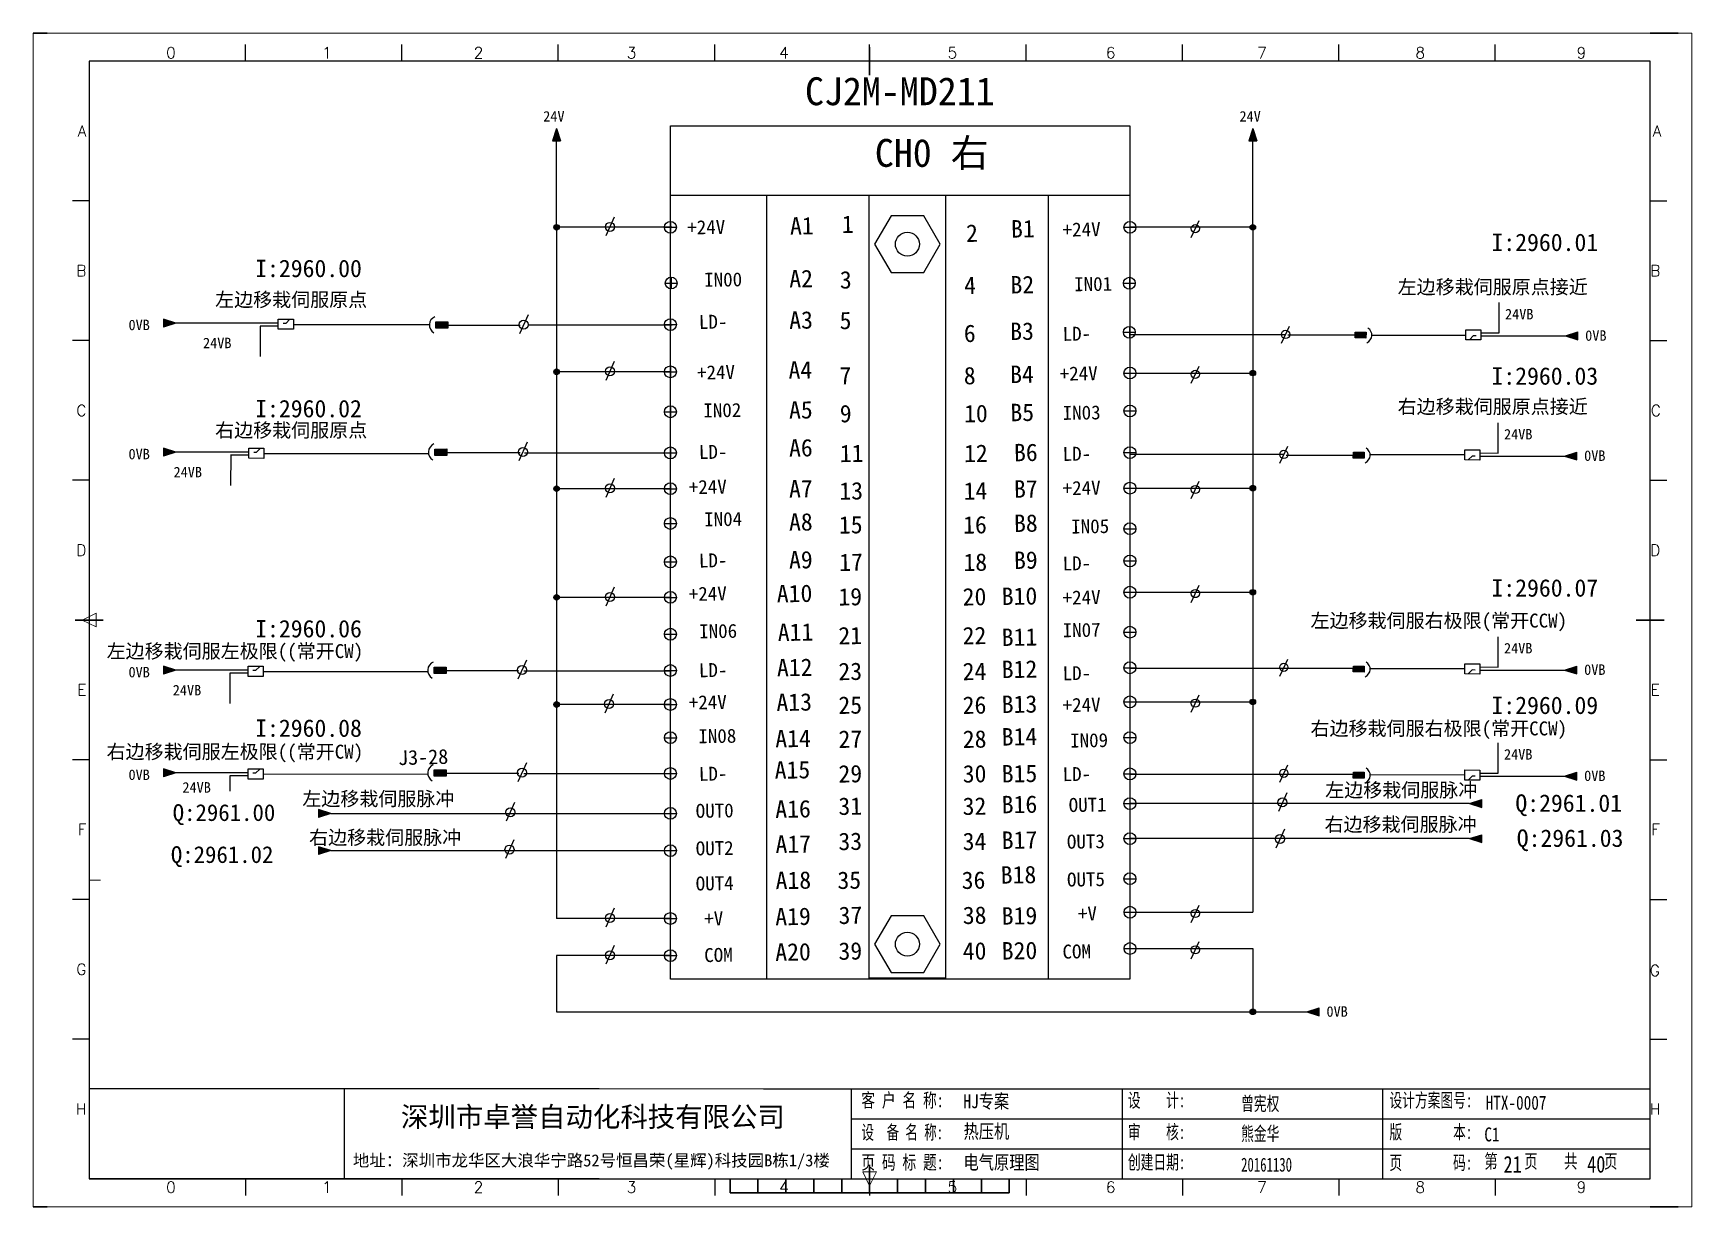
# Model space of a CAD drawing. Extents: x 35123 to 43919, y -4314 to -326.
# Drawn here: x 35934.4 to 36231.4, y -3613.9 to -3403.9 of the extents above; entities that cross this region are included whole.
import ezdxf
from ezdxf.enums import TextEntityAlignment as Align

# ---------------------------------------------------------------- set-up
doc = ezdxf.new("R2010")
doc.units = 0
doc.header["$MEASUREMENT"] = 0
doc.linetypes.add('ACAD_ISO02W100', pattern=[15, 12, -3])
for name, color, linetype in [('0 @ 1', 7, 'Continuous'), ('AE_BOR', 1, 'Continuous'), ('SYMS', 7, 'Continuous')]:
    doc.layers.add(name, color=color, linetype=linetype)
doc.styles.add('1', font='', dxfattribs={"height": 3.5})
doc.styles.add('Standard0.67', font='', dxfattribs={"width": 0.67})
doc.styles.add('Standard_0.8', font='SimSun.ttf', dxfattribs={"width": 0.8})
doc.styles.add('WD', font='romans.shx', dxfattribs={"bigfont": 'gbcbig.shx'})
doc.styles.add('宋', font='SimSun.ttf', dxfattribs={"width": 0.7})
doc.styles.get('1').set_extended_font_data('FangSong_GB2312')
doc.styles.get('Standard0.67').set_extended_font_data('FangSong_GB2312')

msp = doc.modelspace()

# ---------------------------------------------------------------- texts
for s, insert, char_height, width, attachment_point in [('{\\fFangSong|b0|i0|c134|p49;CJ2M-MD211}', (36072.58, -3411.758), 4.992, 58.26891, 1), ('24V', (36025.705, -3417.802), 1.872, 5.65965, 1), ('24V', (36150.374, -3417.802), 1.872, 5.65965, 1), ('{\\fFangSong|b0|i0|c134|p49;CH0 右}', (36085.084, -3422.795), 4.992, 58.26891, 1), ('I:2960.01', (36195.504, -3439.726), 3.12, 17.66636, 1), ('I:2960.00', (35974.132, -3444.393), 3.12, 17.66636, 1), ('{\\fSimSun|b0|i0|c134|p2;左边移栽伺服原点接近}', (36178.698, -3448.03), 2.496, 40.42934, 1), ('{\\fSimSun|b0|i0|c134|p2;左边移栽伺服原点}', (35966.952, -3450.296), 2.496, 32.75864, 1), ('24VB', (36197.926, -3453.198), 1.872, 6.81779, 1), ('0VB', (35951.446, -3455.136), 1.872, 6.81779, 1), ('0VB', (36212.279, -3457.034), 1.872, 6.81779, 1), ('24VB', (35964.79, -3458.361), 1.872, 6.81779, 1), ('I:2960.03', (36195.504, -3463.646), 3.12, 17.66636, 1), ('I:2960.02', (35974.132, -3469.48), 3.12, 17.66636, 1), ('{\\fSimSun|b0|i0|c134|p2;右边移栽伺服原点接近}', (36178.698, -3469.435), 2.496, 40.42934, 1), ('{\\fSimSun|b0|i0|c134|p2;右边移栽伺服原点}', (35966.952, -3473.655), 2.496, 32.75864, 1), ('24VB', (36197.742, -3474.692), 1.872, 6.81779, 1), ('0VB', (35951.446, -3478.237), 1.872, 6.81779, 1), ('0VB', (36212.095, -3478.525), 1.872, 6.81779, 1), ('24VB', (35959.513, -3481.463), 1.872, 6.81779, 1), ('I:2960.07', (36195.504, -3501.567), 3.12, 17.66636, 1), ('{\\fSimSun|b0|i0|c134|p2;左边移栽伺服右极限\\fSimSun|b0|i0|c0|p2;(\\fSimSun|b0|i0|c134|p2;常开\\fSimSun|b0|i0|c0|p2;CCW)}', (36163.098, -3507.73), 2.496, 51.33534, 1), ('I:2960.06', (35974.132, -3508.859), 3.12, 17.66636, 1), ('{\\fSimSun|b0|i0|c134|p2;左边移栽伺服左极限\\fSimSun|b0|i0|c0|p2;((\\fSimSun|b0|i0|c134|p2;常开\\fSimSun|b0|i0|c0|p2;CW)}', (35947.521, -3513.191), 2.496, 53.29385, 1), ('24VB', (36197.742, -3512.982), 1.872, 6.81779, 1), ('0VB', (35951.446, -3517.256), 1.872, 6.81779, 1), ('0VB', (36212.095, -3516.815), 1.872, 6.81779, 1), ('24VB', (35959.375, -3520.482), 1.872, 6.81779, 1), ('I:2960.09', (36195.504, -3522.569), 3.12, 17.66636, 1), ('I:2960.08', (35974.132, -3526.653), 3.12, 17.66636, 1), ('{\\fSimSun|b0|i0|c134|p2;右边移栽伺服右极限\\fSimSun|b0|i0|c0|p2;(\\fSimSun|b0|i0|c134|p2;常开\\fSimSun|b0|i0|c0|p2;CCW)}', (36163.098, -3527.021), 2.496, 51.33534, 1), ('{\\fSimSun|b0|i0|c134|p2;右边移栽伺服左极限\\fSimSun|b0|i0|c0|p2;((\\fSimSun|b0|i0|c134|p2;常开\\fSimSun|b0|i0|c0|p2;CW)}', (35947.521, -3531.185), 2.496, 53.29385, 1), ('24VB', (36197.742, -3531.969), 1.872, 6.81779, 1), ('0VB', (35951.446, -3535.624), 1.872, 6.81779, 1), ('0VB', (36212.095, -3535.802), 1.872, 6.81779, 1), ('24VB', (35961.097, -3537.886), 1.872, 6.81779, 1), ('{\\fSimSun|b0|i0|c134|p2;左边移栽伺服脉冲}', (35982.565, -3539.606), 2.496, 32.2208, 1), ('{\\fSimSun|b0|i0|c134|p2;左边移栽伺服脉冲}', (36165.729, -3538.042), 2.496, 33.10013, 1), ('Q:2961.01', (36199.782, -3540.072), 3.12, 17.66636, 1), ('Q:2961.00', (35959.361, -3541.826), 3, 17.66636, 1), ('{\\fSimSun|b0|i0|c134|p2;右边移栽伺服脉冲}', (35983.782, -3546.533), 2.496, 32.03805, 1), ('{\\fSimSun|b0|i0|c134|p2;右边移栽伺服脉冲}', (36165.607, -3544.191), 2.496, 33.07272, 1), ('Q:2961.03', (36200.024, -3546.343), 3.12, 17.66636, 1), ('Q:2961.02', (35959.03, -3549.343), 3, 17.66636, 1), ('0VB', (36165.955, -3577.986), 1.872, 6.81779, 1), ('{\\fSimSun|b0|i0|c134|p2;深圳市卓誉自动化科技有限公司}', (36000.229, -3599.958), 3.6, 80.67766, 7), ('{\\fSimSun|b0|i0|c134|p2;地址：深圳市龙华区大浪华宁路52号恒昌荣(星辉)科技园B栋1/3楼}', (35991.617, -3607.218), 2.16, 89.25675, 7)]:
    msp.add_mtext(s, dxfattribs=dict(insert=insert, char_height=char_height, width=width, attachment_point=attachment_point))
at = {"width": 5.83785, "attachment_point": 1, "rotation": 0.91211, "style": '1'}
for s, insert, char_height in [('+24V', (36051.479, -3437.381), 2.496), ('{\\fSimSun|b0|i0|c134|p2;A1}', (36069.865, -3436.806), 3.12), ('{\\fSimSun|b0|i0|c134|p2;1}', (36079.135, -3436.506), 3.12), ('{\\fSimSun|b0|i0|c134|p2;2}', (36101.384, -3438.104), 3.12), ('{\\fFangSong|b0|i0|c134|p49;B1}', (36109.438, -3437.331), 3.12), ('+24V', (36118.696, -3437.786), 2.496), ('IN00', (36054.506, -3446.758), 2.496), ('{\\fSimSun|b0|i0|c134|p2;A2}', (36069.734, -3446.258), 3.12), ('{\\fSimSun|b0|i0|c134|p2;3}', (36078.796, -3446.452), 3.12), ('{\\fSimSun|b0|i0|c134|p2;4}', (36101.044, -3447.45), 3.12), ('{\\fSimSun|b0|i0|c134|p2;B2}', (36109.344, -3447.335), 3.12), ('IN01', (36120.754, -3447.553), 2.496), ('{\\fFangSong|b0|i0|c134|p49;A3}', (36069.723, -3453.664), 3.12), ('{\\fSimSun|b0|i0|c134|p2;5}', (36078.745, -3453.721), 3.12), ('{\\fSimSun|b0|i0|c134|p2;6}', (36100.994, -3456.028), 3.12), ('{\\fFangSong|b0|i0|c134|p49;A4}', (36069.597, -3462.594), 3.12), ('+24V', (36053.227, -3463.349), 2.496), ('{\\fSimSun|b0|i0|c134|p2;7}', (36078.738, -3463.595), 3.12), ('{\\fSimSun|b0|i0|c134|p2;8}', (36100.987, -3463.595), 3.12), ('{\\fSimSun|b0|i0|c134|p2;B4}', (36109.286, -3463.37), 3.12), ('+24V', (36118.17, -3463.555), 2.496), ('IN02', (36054.357, -3470.134), 2.496), ('{\\fFangSong|b0|i0|c134|p49;A5}', (36069.686, -3469.736), 3.12), ('{\\fSimSun|b0|i0|c134|p2;9}', (36078.783, -3470.389), 3.12), ('{\\fSimSun|b0|i0|c134|p2;10}', (36101.031, -3470.389), 3.12), ('{\\fSimSun|b0|i0|c134|p2;B5}', (36109.331, -3470.194), 3.12), ('IN03', (36118.696, -3470.57), 2.496), ('{\\fFangSong|b0|i0|c134|p49;A6}', (36069.686, -3476.531), 3.12), ('{\\fSimSun|b0|i0|c134|p2;11}', (36078.783, -3477.515), 3.12), ('{\\fSimSun|b0|i0|c134|p2;12}', (36101.031, -3477.515), 3.12), ('{\\fSimSun|b0|i0|c134|p2;B6}', (36109.975, -3477.359), 3.12), ('+24V', (36051.754, -3483.855), 2.496), ('{\\fFangSong|b0|i0|c134|p49;A7}', (36069.686, -3483.859), 3.12), ('{\\fSimSun|b0|i0|c134|p2;13}', (36078.699, -3484.232), 3.12), ('{\\fSimSun|b0|i0|c134|p2;14}', (36100.947, -3484.232), 3.12), ('{\\fSimSun|b0|i0|c134|p2;B7}', (36109.975, -3483.885), 3.12), ('+24V', (36118.696, -3484.039), 2.496), ('IN04', (36054.506, -3489.622), 2.496), ('{\\fFangSong|b0|i0|c134|p49;A8}', (36069.686, -3489.797), 3.12), ('{\\fSimSun|b0|i0|c134|p2;15}', (36078.619, -3490.3), 3.12), ('{\\fSimSun|b0|i0|c134|p2;16}', (36100.867, -3490.3), 3.12), ('{\\fSimSun|b0|i0|c134|p2;B8}', (36109.975, -3490.01), 3.12), ('IN05', (36120.227, -3490.913), 2.496), ('{\\fFangSong|b0|i0|c134|p49;A9}', (36069.686, -3496.562), 3.12), ('{\\fSimSun|b0|i0|c134|p2;17}', (36078.668, -3496.997), 3.12), ('{\\fSimSun|b0|i0|c134|p2;18}', (36100.916, -3496.997), 3.12), ('{\\fSimSun|b0|i0|c134|p2;B9}', (36109.975, -3496.624), 3.12), ('+24V', (36051.754, -3502.973), 2.496), ('{\\fFangSong|b0|i0|c134|p49;A10}', (36067.498, -3502.606), 3.12), ('{\\fSimSun|b0|i0|c134|p2;19}', (36078.532, -3503.17), 3.12), ('{\\fSimSun|b0|i0|c134|p2;20}', (36100.78, -3503.17), 3.12), ('{\\fSimSun|b0|i0|c134|p2;B10}', (36107.776, -3503.079), 3.12), ('+24V', (36118.696, -3503.633), 2.496), ('IN06', (36053.612, -3509.66), 2.496), ('{\\fFangSong|b0|i0|c134|p49;A11}', (36067.674, -3509.524), 3.12), ('{\\fSimSun|b0|i0|c134|p2;21}', (36078.532, -3510.122), 3.12), ('{\\fSimSun|b0|i0|c134|p2;22}', (36100.78, -3510.122), 3.12), ('{\\fSimSun|b0|i0|c134|p2;B11}', (36107.776, -3510.408), 3.12), ('IN07', (36118.696, -3509.464), 2.496), ('{\\fFangSong|b0|i0|c134|p49;A12}', (36067.524, -3515.838), 3.12), ('{\\fSimSun|b0|i0|c134|p2;B12}', (36107.776, -3516.155), 3.12), ('{\\fSimSun|b0|i0|c134|p2;23}', (36078.532, -3516.529), 3.12), ('{\\fSimSun|b0|i0|c134|p2;24}', (36100.78, -3516.529), 3.12), ('+24V', (36051.754, -3522.388), 2.496), ('{\\fFangSong|b0|i0|c134|p49;A13}', (36067.436, -3522.046), 3.12), ('{\\fSimSun|b0|i0|c134|p2;B13}', (36107.776, -3522.41), 3.12), ('{\\fSimSun|b0|i0|c134|p2;25}', (36078.532, -3522.56), 3.12), ('{\\fSimSun|b0|i0|c134|p2;26}', (36100.78, -3522.56), 3.12), ('+24V', (36118.696, -3522.851), 2.496), ('{\\fSimSun|b0|i0|c134|p2;B14}', (36107.776, -3528.224), 3.12), ('IN08', (36053.463, -3528.433), 2.496), ('{\\fFangSong|b0|i0|c134|p49;A14}', (36067.227, -3528.553), 3.12), ('{\\fSimSun|b0|i0|c134|p2;27}', (36078.559, -3528.645), 3.12), ('{\\fSimSun|b0|i0|c134|p2;28}', (36100.807, -3528.645), 3.12), ('IN09', (36120.035, -3529.208), 2.496), ('{\\fFangSong|b0|i0|c134|p49;A15}', (36067.117, -3534.168), 3.12), ('{\\fSimSun|b0|i0|c134|p2;29}', (36078.545, -3534.847), 3.12), ('{\\fSimSun|b0|i0|c134|p2;30}', (36100.793, -3534.847), 3.12), ('{\\fSimSun|b0|i0|c134|p2;B15}', (36107.776, -3534.83), 3.12), ('OUT0', (36052.986, -3541.785), 2.496), ('{\\fFangSong|b0|i0|c134|p49;A16}', (36067.227, -3541.168), 3.12), ('{\\fSimSun|b0|i0|c134|p2;31}', (36078.532, -3540.639), 3.12), ('{\\fSimSun|b0|i0|c134|p2;32}', (36100.78, -3540.639), 3.12), ('{\\fSimSun|b0|i0|c134|p2;B16}', (36107.776, -3540.343), 3.12), ('OUT1', (36119.771, -3540.735), 2.496), ('OUT2', (36052.986, -3548.501), 2.496), ('{\\fFangSong|b0|i0|c134|p49;A17}', (36067.269, -3547.442), 3.12), ('{\\fSimSun|b0|i0|c134|p2;33}', (36078.532, -3546.941), 3.12), ('{\\fSimSun|b0|i0|c134|p2;34}', (36100.78, -3546.941), 3.12), ('{\\fSimSun|b0|i0|c134|p2;B17}', (36107.776, -3546.719), 3.12), ('OUT3', (36119.452, -3547.305), 2.496), ('OUT4', (36052.986, -3554.785), 2.496), ('{\\fFangSong|b0|i0|c134|p49;A18}', (36067.282, -3553.917), 3.12), ('{\\fSimSun|b0|i0|c134|p2;35}', (36078.357, -3553.889), 3.12), ('{\\fSimSun|b0|i0|c134|p2;36}', (36100.605, -3553.889), 3.12), ('{\\fSimSun|b0|i0|c134|p2;B18}', (36107.601, -3552.936), 3.12), ('OUT5', (36119.469, -3554.083), 2.496), ('+V', (36054.516, -3561.059), 2.496), ('{\\fFangSong|b0|i0|c134|p49;A19}', (36067.227, -3560.399), 3.12), ('{\\fSimSun|b0|i0|c134|p2;37}', (36078.559, -3560.163), 3.12), ('{\\fSimSun|b0|i0|c134|p2;38}', (36100.807, -3560.163), 3.12), ('{\\fSimSun|b0|i0|c134|p2;B19}', (36107.776, -3560.271), 3.12), ('+V', (36121.427, -3560.167), 2.496), ('{\\fFangSong|b0|i0|c134|p49;A20}', (36067.227, -3566.749), 3.12), ('{\\fSimSun|b0|i0|c134|p2;39}', (36078.545, -3566.563), 3.12), ('{\\fSimSun|b0|i0|c134|p2;40}', (36100.793, -3566.563), 3.12), ('{\\fSimSun|b0|i0|c134|p2;B20}', (36107.776, -3566.517), 3.12), ('COM', (36118.667, -3566.974), 2.496), ('COM', (36054.516, -3567.595), 2.496)]:
    msp.add_mtext(s, dxfattribs=dict(at, insert=insert, char_height=char_height))
at = {"width": 5.83785, "attachment_point": 1, "rotation": 0.91211}
for insert, char_height in [((36053.56, -3454.293), 2.5), ((36118.696, -3456.43), 2.496), ((36053.56, -3477.568), 2.5), ((36118.696, -3477.91), 2.496), ((36053.56, -3496.988), 2.5), ((36118.696, -3497.52), 2.496), ((36053.56, -3516.618), 2.5), ((36118.696, -3517.17), 2.496), ((36053.56, -3535.158), 2.5), ((36118.696, -3535.22), 2.496)]:
    msp.add_mtext('LD-', dxfattribs=dict(at, insert=insert, char_height=char_height))
at = {"ltscale": 2, "attachment_point": 1}
for s, insert, char_height, width, style in [('{\\fSimSun|b0|i0|c134|p2;\\W0.72;客 户 名 称:}', (36082.677, -3593.553), 2.5, 16.24768, 'Standard0.67'), ('HJ专案', (36100.964, -3593.727), 2.5, 33.90777, 'Standard_0.8'), ('{\\fSimSun|b0|i0|c134|p2;设    计:}', (36130.391, -3593.553), 2.5, 12.03121, 'Standard0.67'), ('{\\fSimSun|b0|i0|c134|p2;设计方案图号:}', (36177.224, -3593.553), 2.5, 15.1644, 'Standard0.67'), ('{\\fSimSun|b0|i0|c134|p2;曾宪权}', (36150.669, -3594.155), 2.5, 12.03121, 'Standard0.67'), ('{\\f@SimSun|b0|i0|c134|p2;HTX-0007}', (36194.463, -3593.994), 2.5, 33.90777, 'Standard_0.8'), ('{\\fSimSun|b0|i0|c134|p2;\\W0.66;设  备 名 称:}', (36082.677, -3599.282), 2.5, 15.12342, 'Standard0.67'), ('{\\fSimSun|b0|i0|c134|p2;热压机}', (36100.964, -3599.115), 2.5, 33.90777, 'Standard_0.8'), ('{\\fSimSun|b0|i0|c134|p2;审    核:}', (36130.391, -3599.227), 2.5, 12.03121, 'Standard0.67'), ('{\\fSimSun|b0|i0|c134|p2;熊金华}', (36150.669, -3599.517), 2.5, 12.03121, 'Standard0.67'), ('{\\fSimSun|b0|i0|c134|p2;版        本:}', (36177.224, -3599.227), 2.5, 16.84978, 'Standard0.67'), ('C1', (36194.223, -3599.667), 2.5, 5.97175, 'Standard_0.8'), ('{\\fSimSun|b0|i0|c134|p2;\\W0.72;页 码 标 题:}', (36082.677, -3604.65), 2.5, 15.12342, 'Standard0.67'), ('{\\fSimSun|b0|i0|c134|p2;电气原理图}', (36100.964, -3604.663), 2.5, 33.90777, 'Standard_0.8'), ('{\\fSimSun|b0|i0|c134|p2;创建日期:}', (36130.391, -3604.634), 2.5, 12.03121, 'Standard0.67'), ('{\\fSimSun|b0|i0|c134|p2;20161130}', (36150.669, -3605.075), 2.5, 12.03121, 'Standard0.67'), ('{\\fSimSun|b0|i0|c134|p2;页        码:}', (36177.224, -3604.713), 2.5, 15.72579, 'Standard0.67'), ('第    页    共    页', (36194.221, -3604.468), 2.5, 33.90777, '宋'), ('21', (36197.655, -3604.773), 3, 3.76639, 'Standard_0.8'), ('40', (36212.627, -3604.748), 3, 3.76639, 'Standard_0.8')]:
    msp.add_mtext(s, dxfattribs=dict(at, insert=insert, char_height=char_height, width=width, style=style))
at = {"layer": '0 @ 1', "insert": (36109.293, -3455.67), "char_height": 3.12, "width": 5.83785, "attachment_point": 1, "rotation": 0.91211, "style": '1'}
msp.add_mtext('{\\fFangSong|b0|i0|c134|p49;B3}', dxfattribs=at)
at = {"layer": 'SYMS', "insert": (35999.678, -3532.204), "char_height": 2.64, "width": 5.1171, "attachment_point": 1, "rotation": 1.61067}
msp.add_mtext('J3-28', dxfattribs=at)

# ---------------------------------------------------------------- blocks, each defined once
blk = doc.blocks.new('gb_a2_a')
for p, q in [((584, 410), (25, 410)), ((25, 410), (25, 10)), ((584, 10), (584, 410)), ((25, 10), (584, 10))]:
    blk.add_line(p, q)
at = {"lineweight": 9, "ltscale": 0.1}
blk.add_line((25, 116.86), (29, 116.86), dxfattribs=at)
at = {"layer": 'AE_BOR', "lineweight": 30}
for p, q in [((10, 420), (4.93, 420)), ((594, 420), (584, 420)), ((4.93, 0), (10, 0)), ((594, 0), (584, 0))]:
    blk.add_line(p, q, dxfattribs=at)
at = {"layer": 'AE_BOR', "color": 1, "lineweight": 15}
for p, q in [((4.93, 420), (598.93, 420)), ((4.93, 0), (4.93, 420)), ((598.93, 420), (598.93, 0)), ((22.5, 210), (27.5, 212.5)), ((27.5, 207.5), (22.5, 210)), ((27.5, 212.5), (27.5, 207.5)), ((304.5, 7.5), (302, 12.5)), ((302, 12.5), (307, 12.5)), ((307, 12.5), (304.5, 7.5)), ((598.93, 0), (4.93, 0))]:
    blk.add_line(p, q, dxfattribs=at)
at = {"layer": 'AE_BOR'}
for p, q in [((81, 410), (81, 416)), ((137, 410), (137, 416)), ((193, 410), (193, 416)), ((249, 410), (249, 416)), ((304.5, 410), (304.5, 416)), ((360.5, 410), (360.5, 416)), ((416.5, 410), (416.5, 416)), ((472.5, 410), (472.5, 416)), ((528.5, 410), (528.5, 416)), ((25, 360), (19, 360)), ((584, 360), (590, 360)), ((25, 310), (19, 310)), ((584, 310), (590, 310)), ((25, 260), (19, 260)), ((584, 260), (590, 260)), ((25, 160), (19, 160)), ((584, 160), (590, 160)), ((25, 110), (19, 110)), ((584, 110), (590, 110)), ((25, 60), (19, 60)), ((584, 60), (590, 60)), ((81, 10), (81, 4)), ((137, 10), (137, 4)), ((193, 10), (193, 4)), ((249, 10), (249, 4)), ((304.5, 10), (304.5, 4)), ((360.5, 10), (360.5, 4)), ((416.5, 10), (416.5, 4)), ((472.5, 10), (472.5, 4)), ((528.5, 10), (528.5, 4))]:
    blk.add_line(p, q, dxfattribs=at)
at = {"layer": 'AE_BOR', "color": 2, "lineweight": 30}
for p, q in [((304.5, 405), (304.5, 415)), ((20, 210), (30, 210)), ((579, 210), (589, 210)), ((304.5, 10), (304.5, 15)), ((304.5, 15), (304.5, 5)), ((254.5, 5), (254.5, 10)), ((264.5, 5), (264.5, 10)), ((274.5, 5), (274.5, 10)), ((284.5, 5), (284.5, 10)), ((294.5, 5), (294.5, 10)), ((304.5, 10), (304.5, 5)), ((314.5, 5), (314.5, 10)), ((324.5, 5), (324.5, 10)), ((334.5, 5), (334.5, 10)), ((344.5, 5), (344.5, 10)), ((354.5, 5), (354.5, 10)), ((254.5, 5), (354.5, 5))]:
    blk.add_line(p, q, dxfattribs=at)
at = {"layer": 'AE_BOR', "style": 'WD'}
for s, p in [('0', (54.27, 411)), ('1', (110.12, 411)), ('2', (164.42, 411)), ('3', (219.22, 411)), ('4', (273.82, 411)), ('5', (334.12, 411)), ('6', (390.81, 411)), ('7', (445.01, 411)), ('8', (501.67, 411)), ('9', (559.4, 411)), ('0', (54.27, 5)), ('1', (110.12, 5)), ('2', (164.42, 5)), ('3', (219.22, 5)), ('4', (273.82, 5)), ('5', (334.12, 5)), ('6', (390.81, 5)), ('7', (445.01, 5)), ('8', (501.67, 5)), ('9', (559.4, 5))]:
    blk.add_text(s, height=4, dxfattribs=at).set_placement(p, align=Align.CENTER)
for s, p in [('A', (24, 385)), ('A', (588.05, 385)), ('B', (24, 335)), ('B', (587.67, 335)), ('C', (24, 285)), ('C', (587.86, 285)), ('D', (24, 235)), ('D', (587.67, 235)), ('E', (24, 185)), ('E', (587.48, 185)), ('F', (24, 135)), ('F', (587.48, 135)), ('F', (587.48, 135)), ('G', (24, 85)), ('G', (587.48, 84.56)), ('H', (24, 35)), ('H', (587.67, 35))]:
    blk.add_text(s, height=4, dxfattribs=at).set_placement(p, align=Align.MIDDLE_RIGHT)
blk = doc.blocks.new('WDDOT')
blk.add_hatch(color=256).paths.add_polyline_path([(0.5, 0, 1), (-0.5, 0, 1)])
blk.add_circle((0, 0), 0.5)
blk = doc.blocks.new('接头')
blk.add_hatch(color=5).paths.add_polyline_path([(1.84, -4.61), (3.67, -4.61), (3.67, -1.21), (1.84, -1.21)])
at = {"color": 5}
blk.add_lwpolyline([(1.84, -1.21), (3.67, -1.21), (3.67, -4.61), (1.84, -4.61)], close=True, dxfattribs=at)
blk.add_arc((2.76, -1.9), 2.53, 22.0799, 150, dxfattribs=at)

# ---------------------------------------------------------------- hatches: boundary and pattern name
for points in [[(36028.098, -3420.931), (36028.805, -3423.139), (36027.39, -3423.139)], [(36152.766, -3420.931), (36153.473, -3423.139), (36152.059, -3423.139)], [(35959.923, -3455.739), (35957.715, -3456.447), (35957.715, -3455.032)], [(36208.757, -3458.035), (36210.964, -3457.328), (36210.964, -3458.743)], [(35959.923, -3478.841), (35957.715, -3479.548), (35957.715, -3478.133)], [(36208.574, -3479.527), (36210.781, -3478.819), (36210.781, -3480.234)], [(35959.923, -3517.86), (35957.715, -3518.567), (35957.715, -3517.152)], [(36208.574, -3517.817), (36210.781, -3517.109), (36210.781, -3518.524)], [(35959.923, -3536.227), (35957.715, -3536.935), (35957.715, -3535.52)], [(36208.574, -3536.804), (36210.781, -3536.096), (36210.781, -3537.511)], [(35987.697, -3543.472), (35985.489, -3544.18), (35985.489, -3542.765)], [(36191.547, -3541.722), (36193.755, -3541.015), (36193.755, -3542.429)], [(36191.547, -3547.993), (36193.755, -3547.286), (36193.755, -3548.701)], [(35987.697, -3550.142), (35985.489, -3550.849), (35985.489, -3549.434)], [(36162.434, -3578.987), (36164.641, -3578.279), (36164.641, -3579.694)]]:
    msp.add_hatch(color=256).paths.add_polyline_path(points)
h = msp.add_hatch(color=256)
edge = h.paths.add_edge_path()
edge.add_arc((36028.098, -3438.59), 0.491, 0, 360)
h = msp.add_hatch(color=256)
edge = h.paths.add_edge_path()
edge.add_arc((36152.766, -3438.597), 0.491, 0, 360)
h = msp.add_hatch(color=256)
edge = h.paths.add_edge_path()
edge.add_arc((36028.098, -3464.465), 0.491, 0, 360)
h = msp.add_hatch(color=256)
edge = h.paths.add_edge_path()
edge.add_arc((36152.766, -3464.686), 0.491, 0, 360)
h = msp.add_hatch(color=256)
edge = h.paths.add_edge_path()
edge.add_arc((36028.098, -3485.38), 0.491, 0, 360)
h = msp.add_hatch(color=256)
edge = h.paths.add_edge_path()
edge.add_arc((36152.766, -3485.282), 0.491, 0, 360)
h = msp.add_hatch(color=256)
edge = h.paths.add_edge_path()
edge.add_arc((36028.098, -3504.817), 0.491, 0, 360)
h = msp.add_hatch(color=256)
edge = h.paths.add_edge_path()
edge.add_arc((36152.766, -3503.901), 0.491, 0, 360)
h = msp.add_hatch(color=256)
edge = h.paths.add_edge_path()
edge.add_arc((36028.098, -3523.989), 0.491, 0, 360)
h = msp.add_hatch(color=256)
edge = h.paths.add_edge_path()
edge.add_arc((36152.766, -3523.523), 0.491, 0, 360)
h = msp.add_hatch(color=256)
edge = h.paths.add_edge_path()
edge.add_arc((36152.766, -3578.987), 0.491, 0, 360)

# ---------------------------------------------------------------- linework, layer by layer
for p, q in [((36028.098, -3420.931), (36027.39, -3423.139)), ((36028.098, -3420.931), (36028.805, -3423.139)), ((36152.766, -3420.931), (36152.059, -3423.139)), ((36152.766, -3420.931), (36153.473, -3423.139)), ((36027.39, -3423.139), (36028.805, -3423.139)), ((36028.098, -3438.597), (36028.098, -3423.139)), ((36152.059, -3423.139), (36153.473, -3423.139)), ((36152.766, -3438.597), (36152.766, -3423.139)), ((36048.485, -3432.854), (36130.759, -3432.854)), ((36048.76, -3438.597), (36028.098, -3438.597)), ((36028.098, -3438.597), (36028.098, -3464.465)), ((36038.429, -3436.773), (36036.922, -3440.145)), ((36152.766, -3438.597), (36130.759, -3438.604)), ((36141.741, -3440.423), (36143.158, -3437.357)), ((36152.766, -3438.597), (36152.766, -3464.686)), ((35959.923, -3455.739), (35957.715, -3455.032)), ((35957.715, -3455.032), (35957.715, -3456.447)), ((35959.923, -3455.739), (35957.715, -3456.447)), ((35978.266, -3455.739), (35959.923, -3455.739)), ((35978.263, -3456.833), (35978.268, -3455.023)), ((35980.976, -3456.841), (35978.263, -3456.833)), ((35978.268, -3455.023), (35980.981, -3455.03)), ((35980.981, -3455.03), (35980.976, -3456.841)), ((35980.978, -3456.015), (36005.308, -3456.015)), ((36008.614, -3456.143), (36021.576, -3456.143)), ((36022.982, -3454.272), (36021.475, -3457.644)), ((36048.812, -3456.096), (36022.982, -3456.096)), ((36157.91, -3459.361), (36159.327, -3456.295)), ((36190.906, -3458.745), (36190.911, -3456.934)), ((36190.911, -3456.934), (36193.624, -3456.941)), ((36193.624, -3456.941), (36193.619, -3458.752)), ((36130.665, -3457.799), (36158.632, -3457.799)), ((36159.026, -3457.849), (36171.069, -3457.849)), ((36174.095, -3457.914), (36190.906, -3457.914)), ((36193.619, -3458.752), (36190.906, -3458.745)), ((36193.621, -3458.035), (36208.757, -3458.035)), ((36208.757, -3458.035), (36210.964, -3457.328)), ((36208.757, -3458.035), (36210.964, -3458.743)), ((36210.964, -3458.743), (36210.964, -3457.328)), ((36038.429, -3462.641), (36036.922, -3466.013)), ((36048.622, -3464.465), (36028.098, -3464.465)), ((36028.098, -3464.465), (36028.098, -3562.279)), ((36130.759, -3464.686), (36152.766, -3464.686)), ((36141.741, -3466.509), (36143.158, -3463.443)), ((36152.766, -3464.686), (36152.766, -3561.158)), ((36022.825, -3477.041), (36021.318, -3480.413)), ((36157.602, -3480.836), (36159.019, -3477.77)), ((35959.923, -3478.841), (35957.715, -3478.133)), ((35957.715, -3478.133), (35957.715, -3479.548)), ((35959.923, -3478.841), (35957.715, -3479.548)), ((35972.989, -3478.841), (35957.853, -3478.841)), ((35972.986, -3479.935), (35972.991, -3478.124)), ((35975.699, -3479.942), (35972.986, -3479.935)), ((35972.991, -3478.124), (35975.704, -3478.131)), ((35975.704, -3478.131), (35975.699, -3479.942)), ((36008.457, -3478.911), (36021.575, -3478.911)), ((36048.622, -3478.993), (36022.375, -3478.993)), ((36130.759, -3479.172), (36158.371, -3479.172)), ((36158.747, -3479.348), (36170.761, -3479.348)), ((36190.725, -3479.333), (36173.786, -3479.303)), ((36190.723, -3480.238), (36190.727, -3478.428)), ((36193.435, -3480.245), (36190.723, -3480.238)), ((36190.727, -3478.428), (36193.44, -3478.435)), ((36193.44, -3478.435), (36193.435, -3480.245)), ((36193.437, -3479.527), (36208.574, -3479.527)), ((36208.574, -3479.527), (36210.781, -3478.819)), ((36208.574, -3479.527), (36210.781, -3480.234)), ((36210.781, -3480.234), (36210.781, -3478.819)), ((36038.429, -3483.555), (36036.922, -3486.927)), ((36028.098, -3485.38), (36028.098, -3485.38)), ((36141.741, -3487.105), (36143.158, -3484.039)), ((36152.766, -3485.282), (36152.766, -3485.282)), ((36038.429, -3502.993), (36036.922, -3506.365)), ((36141.741, -3505.724), (36143.158, -3502.658)), ((36152.766, -3503.901), (36152.766, -3503.901)), ((36028.098, -3504.817), (36028.098, -3504.817)), ((36022.687, -3516.06), (36021.181, -3519.432)), ((36157.602, -3518.927), (36159.019, -3515.861)), ((35959.923, -3517.86), (35957.715, -3517.152)), ((35957.715, -3517.152), (35957.715, -3518.567)), ((35972.852, -3517.86), (35957.715, -3517.86)), ((35959.923, -3517.86), (35957.715, -3518.567)), ((35972.849, -3518.954), (35972.853, -3517.143)), ((35975.561, -3518.961), (35972.849, -3518.954)), ((35972.853, -3517.143), (35975.566, -3517.15)), ((35975.566, -3517.15), (35975.561, -3518.961)), ((35975.564, -3518.056), (36005.026, -3518.089)), ((36008.32, -3517.93), (36021.256, -3517.93)), ((36048.485, -3518.012), (36022.238, -3518.012)), ((36130.759, -3517.462), (36170.766, -3517.462)), ((36190.725, -3517.623), (36173.786, -3517.593)), ((36190.723, -3518.528), (36190.727, -3516.717)), ((36193.435, -3518.535), (36190.723, -3518.528)), ((36190.727, -3516.717), (36193.44, -3516.725)), ((36193.44, -3516.725), (36193.435, -3518.535)), ((36193.437, -3517.817), (36208.574, -3517.817)), ((36208.574, -3517.817), (36210.781, -3517.109)), ((36208.574, -3517.817), (36210.781, -3518.524)), ((36210.781, -3518.524), (36210.781, -3517.109)), ((36038.255, -3522.165), (36036.748, -3525.537)), ((36141.741, -3525.346), (36143.158, -3522.28)), ((36028.098, -3523.989), (36028.098, -3523.989)), ((36152.766, -3523.523), (36152.766, -3523.523)), ((35959.923, -3536.227), (35957.715, -3535.52)), ((35957.715, -3535.52), (35957.715, -3536.935)), ((35972.852, -3536.227), (35957.715, -3536.227)), ((35959.923, -3536.227), (35957.715, -3536.935)), ((35972.849, -3537.321), (35972.853, -3535.511)), ((35972.853, -3535.511), (35975.566, -3535.518)), ((35975.566, -3535.518), (35975.561, -3537.329)), ((35975.564, -3536.423), (36005.026, -3536.457)), ((36008.32, -3536.298), (36021.353, -3536.298)), ((36022.687, -3534.427), (36021.181, -3537.799)), ((36048.485, -3536.38), (36022.238, -3536.38)), ((36130.759, -3536.449), (36170.766, -3536.449)), ((36157.602, -3537.875), (36159.019, -3534.809)), ((36190.725, -3536.61), (36173.786, -3536.58)), ((36190.723, -3537.515), (36190.727, -3535.705)), ((36190.727, -3535.705), (36193.44, -3535.712)), ((36193.44, -3535.712), (36193.435, -3537.522)), ((36193.437, -3536.804), (36208.574, -3536.804)), ((36208.574, -3536.804), (36210.781, -3536.096)), ((36208.574, -3536.804), (36210.781, -3537.511)), ((36210.781, -3537.511), (36210.781, -3536.096)), ((35975.561, -3537.329), (35972.849, -3537.321)), ((36158.844, -3539.77), (36157.337, -3543.142)), ((36193.435, -3537.522), (36190.723, -3537.515)), ((35987.697, -3543.472), (35985.489, -3542.765)), ((35985.489, -3542.765), (35985.489, -3544.18)), ((36020.577, -3541.52), (36019.071, -3544.892)), ((36191.547, -3541.722), (36130.759, -3541.722)), ((36191.547, -3541.722), (36193.755, -3541.015)), ((36191.547, -3541.722), (36193.755, -3542.429)), ((36193.755, -3542.429), (36193.755, -3541.015)), ((35987.697, -3543.472), (35985.489, -3544.18)), ((35987.697, -3543.472), (36048.485, -3543.472)), ((36020.433, -3548.189), (36018.926, -3551.561)), ((36191.547, -3547.993), (36130.759, -3547.993)), ((36158.41, -3546.313), (36156.904, -3549.685)), ((36191.547, -3547.993), (36193.755, -3547.286)), ((36191.547, -3547.993), (36193.755, -3548.701)), ((36193.755, -3548.701), (36193.755, -3547.286)), ((35987.697, -3550.142), (35985.489, -3549.434)), ((35985.489, -3549.434), (35985.489, -3550.849)), ((35987.697, -3550.142), (35985.489, -3550.849)), ((35987.697, -3550.142), (36048.485, -3550.142)), ((36038.429, -3560.454), (36036.922, -3563.826)), ((36141.748, -3562.981), (36143.165, -3559.915)), ((36048.485, -3562.279), (36028.098, -3562.279)), ((36130.773, -3561.158), (36152.766, -3561.158)), ((36141.748, -3569.477), (36143.165, -3566.411)), ((36048.485, -3568.926), (36028.098, -3568.926)), ((36028.098, -3568.926), (36028.098, -3578.987)), ((36038.429, -3567.102), (36036.922, -3570.474)), ((36130.759, -3567.654), (36152.766, -3567.654)), ((36152.766, -3567.654), (36152.766, -3578.987)), ((36162.434, -3578.987), (36164.641, -3578.279)), ((36164.641, -3579.694), (36164.641, -3578.279)), ((36152.766, -3578.987), (36152.766, -3578.987)), ((36162.434, -3578.987), (36164.641, -3579.694)), ((35990.061, -3592.785), (35990.061, -3608.87)), ((36080.874, -3598.146), (36125.125, -3598.146)), ((36125.125, -3598.146), (36193.911, -3598.146)), ((36193.911, -3598.146), (36223.908, -3598.146)), ((36080.874, -3603.508), (36125.125, -3603.508)), ((36125.125, -3603.508), (36193.911, -3603.508)), ((36193.911, -3603.508), (36223.908, -3603.508)), ((36065.175, -3608.87), (36125.125, -3608.87)), ((36125.125, -3608.87), (36193.911, -3608.87))]:
    msp.add_line(p, q)
at = {"lineweight": -3}
for p, q in [((36065.662, -3432.854), (36065.662, -3573.139)), ((36116.131, -3432.854), (36116.131, -3573.139)), ((36047.425, -3438.597), (36049.545, -3438.597)), ((36048.485, -3437.537), (36048.485, -3439.657)), ((36129.699, -3438.604), (36131.819, -3438.604)), ((36130.759, -3437.544), (36130.759, -3439.664)), ((36048.622, -3447.516), (36048.622, -3449.636)), ((36130.665, -3447.548), (36130.665, -3449.668)), ((36047.562, -3448.576), (36049.683, -3448.576)), ((36129.605, -3448.608), (36131.725, -3448.608)), ((36047.425, -3456.019), (36049.545, -3456.019)), ((36048.485, -3454.959), (36048.485, -3457.079)), ((36130.665, -3456.326), (36130.665, -3458.446)), ((36129.605, -3457.386), (36131.725, -3457.386)), ((36047.425, -3464.465), (36049.545, -3464.465)), ((36048.485, -3463.405), (36048.485, -3465.525)), ((36129.699, -3464.686), (36131.819, -3464.686)), ((36130.759, -3463.626), (36130.759, -3465.746)), ((36047.425, -3471.608), (36049.545, -3471.608)), ((36048.485, -3470.548), (36048.485, -3472.668)), ((36129.699, -3471.467), (36131.819, -3471.467)), ((36130.759, -3470.407), (36130.759, -3472.527)), ((36130.759, -3477.86), (36130.759, -3479.98)), ((35975.699, -3479.062), (36005.163, -3479.062)), ((36047.425, -3478.973), (36049.545, -3478.973)), ((36048.485, -3477.913), (36048.485, -3480.033)), ((36129.699, -3478.92), (36131.819, -3478.92)), ((36048.485, -3485.38), (36028.098, -3485.38)), ((36047.425, -3485.38), (36049.545, -3485.38)), ((36048.485, -3484.32), (36048.485, -3486.44)), ((36129.699, -3485.282), (36131.819, -3485.282)), ((36130.759, -3484.222), (36130.759, -3486.342)), ((36130.759, -3485.282), (36152.766, -3485.282)), ((36047.425, -3491.598), (36049.545, -3491.598)), ((36048.485, -3490.538), (36048.485, -3492.658)), ((36129.699, -3492.536), (36131.819, -3492.536)), ((36130.759, -3491.476), (36130.759, -3493.596)), ((36047.425, -3498.475), (36049.545, -3498.475)), ((36048.485, -3497.415), (36048.485, -3499.535)), ((36129.699, -3498.302), (36131.819, -3498.302)), ((36130.759, -3497.242), (36130.759, -3499.362)), ((36048.485, -3503.757), (36048.485, -3505.877)), ((36129.699, -3503.901), (36131.819, -3503.901)), ((36130.759, -3502.841), (36130.759, -3504.961)), ((36130.759, -3503.901), (36152.766, -3503.901)), ((36048.485, -3504.817), (36028.098, -3504.817)), ((36047.425, -3504.817), (36049.545, -3504.817)), ((36048.485, -3510.352), (36048.485, -3512.472)), ((36130.759, -3509.992), (36130.759, -3512.112)), ((36047.425, -3511.412), (36049.545, -3511.412)), ((36129.699, -3511.052), (36131.819, -3511.052)), ((36130.759, -3516.355), (36130.759, -3518.475)), ((36047.425, -3517.912), (36049.545, -3517.912)), ((36048.485, -3516.852), (36048.485, -3518.973)), ((36129.699, -3517.415), (36131.819, -3517.415)), ((36048.485, -3523.989), (36028.098, -3523.989)), ((36047.425, -3523.989), (36049.545, -3523.989)), ((36048.485, -3522.929), (36048.485, -3525.05)), ((36129.699, -3523.523), (36131.819, -3523.523)), ((36130.759, -3522.463), (36130.759, -3524.583)), ((36130.759, -3523.523), (36152.766, -3523.523)), ((36047.425, -3529.925), (36049.545, -3529.925)), ((36048.485, -3528.865), (36048.485, -3530.985)), ((36129.699, -3529.919), (36131.819, -3529.919)), ((36130.759, -3528.859), (36130.759, -3530.979)), ((36047.425, -3536.331), (36049.545, -3536.331)), ((36048.485, -3535.271), (36048.485, -3537.391)), ((36129.699, -3536.409), (36131.819, -3536.409)), ((36130.759, -3535.349), (36130.759, -3537.469)), ((36048.485, -3542.412), (36048.485, -3544.532)), ((36129.699, -3541.722), (36131.819, -3541.722)), ((36130.759, -3540.662), (36130.759, -3542.782)), ((36047.425, -3543.472), (36049.545, -3543.472)), ((36048.485, -3549.082), (36048.485, -3551.202)), ((36129.699, -3547.993), (36131.819, -3547.993)), ((36130.759, -3546.933), (36130.759, -3549.053)), ((36047.425, -3550.142), (36049.545, -3550.142)), ((36130.759, -3554.105), (36130.759, -3556.225)), ((36129.699, -3555.165), (36131.819, -3555.165)), ((36130.773, -3560.098), (36130.773, -3562.218)), ((36047.425, -3562.279), (36049.545, -3562.279)), ((36048.485, -3561.219), (36048.485, -3563.339)), ((36129.713, -3561.158), (36131.833, -3561.158)), ((36130.773, -3566.594), (36130.773, -3568.714)), ((36047.425, -3568.926), (36049.545, -3568.926)), ((36048.485, -3567.866), (36048.485, -3569.986)), ((36129.713, -3567.654), (36131.833, -3567.654)), ((36028.098, -3578.987), (36162.434, -3578.987))]:
    msp.add_line(p, q, dxfattribs=at)
at = {"linetype": 'ACAD_ISO02W100'}
for p, q in [((36196.881, -3457.499), (36196.896, -3452.068)), ((35978.265, -3456.284), (35975.006, -3456.275)), ((35975.028, -3456.275), (35975.014, -3461.706)), ((35979.146, -3455.742), (35979.67, -3455.743)), ((35979.67, -3455.743), (35980.289, -3455.104)), ((36192.217, -3458.032), (36191.598, -3458.671)), ((36192.741, -3458.033), (36192.217, -3458.032)), ((36193.622, -3457.491), (36196.881, -3457.499)), ((36196.698, -3478.993), (36196.712, -3473.562)), ((35972.988, -3479.385), (35969.729, -3479.376)), ((35969.751, -3479.377), (35969.736, -3484.808)), ((35973.869, -3478.843), (35974.393, -3478.844)), ((35974.393, -3478.844), (35975.012, -3478.205)), ((36192.034, -3479.525), (36191.414, -3480.164)), ((36192.558, -3479.527), (36192.034, -3479.525)), ((36193.439, -3478.984), (36196.698, -3478.993)), ((36196.698, -3517.283), (36196.712, -3511.852)), ((35972.85, -3518.404), (35969.591, -3518.395)), ((35969.613, -3518.395), (35969.599, -3523.827)), ((35973.731, -3517.862), (35974.255, -3517.863)), ((35974.255, -3517.863), (35974.874, -3517.224)), ((36192.034, -3517.815), (36191.414, -3518.454)), ((36192.558, -3517.817), (36192.034, -3517.815)), ((36193.439, -3517.274), (36196.698, -3517.283)), ((36196.698, -3536.27), (36196.712, -3530.839)), ((35972.85, -3536.772), (35969.591, -3536.763)), ((35969.613, -3536.763), (35969.606, -3539.479)), ((35973.731, -3536.23), (35974.255, -3536.231)), ((35974.255, -3536.231), (35974.874, -3535.592)), ((36192.034, -3536.802), (36191.414, -3537.441)), ((36192.558, -3536.804), (36192.034, -3536.802)), ((36193.439, -3536.261), (36196.698, -3536.27))]:
    msp.add_line(p, q, dxfattribs=at)
at = {"ltscale": 2}
for p, q in [((36035.713, -3592.785), (35944.408, -3592.785)), ((36065.175, -3592.785), (36223.908, -3592.785)), ((36080.874, -3592.785), (36080.874, -3608.87)), ((36129.439, -3608.87), (36129.439, -3592.785)), ((36176.02, -3608.87), (36176.02, -3592.785)), ((36035.713, -3608.87), (35944.408, -3608.87)), ((36193.911, -3608.87), (36223.908, -3608.87))]:
    msp.add_line(p, q, dxfattribs=at)
at = {"lineweight": 9, "ltscale": 0.1}
for p, q in [((36035.713, -3592.785), (36065.175, -3592.785)), ((36035.713, -3608.87), (36065.175, -3608.87)), ((36063.818, -3608.87), (36063.818, -3608.87)), ((36063.818, -3608.87), (36063.818, -3608.87))]:
    msp.add_line(p, q, dxfattribs=at)
for points in [[(36048.485, -3420.47), (36130.759, -3420.47), (36130.759, -3573.139), (36048.485, -3573.139)], [(36084.066, -3432.854), (36097.764, -3432.854), (36097.764, -3572.943), (36084.066, -3572.943)], [(36087.979, -3436.552), (36085.047, -3441.629), (36087.979, -3446.707), (36093.842, -3446.707), (36096.774, -3441.629), (36093.842, -3436.552)], [(36087.979, -3561.791), (36085.047, -3566.869), (36087.979, -3571.946), (36093.842, -3571.946), (36096.774, -3566.869), (36093.842, -3561.791)]]:
    msp.add_lwpolyline(points, close=True)
for centre, radius in [((36028.098, -3438.59), 0.491), ((36037.662, -3438.521), 0.807), ((36142.463, -3438.834), 0.738), ((36152.766, -3438.597), 0.491), ((36090.91, -3441.629), 2.142), ((36022.215, -3456.02), 0.807), ((36158.632, -3457.771), 0.738), ((36028.098, -3464.465), 0.491), ((36037.662, -3464.389), 0.807), ((36142.463, -3464.919), 0.738), ((36152.766, -3464.686), 0.491), ((36022.058, -3478.789), 0.807), ((36158.323, -3479.246), 0.738), ((36028.098, -3485.38), 0.491), ((36037.662, -3485.304), 0.807), ((36142.463, -3485.515), 0.738), ((36152.766, -3485.282), 0.491), ((36028.098, -3504.817), 0.491), ((36037.662, -3504.741), 0.807), ((36142.463, -3504.134), 0.738), ((36152.766, -3503.901), 0.491), ((36021.92, -3517.808), 0.807), ((36158.323, -3517.337), 0.738), ((36028.098, -3523.989), 0.491), ((36037.488, -3523.913), 0.807), ((36142.463, -3523.756), 0.738), ((36152.766, -3523.523), 0.491), ((36021.92, -3536.176), 0.807), ((36158.323, -3536.285), 0.738), ((36019.81, -3543.268), 0.807), ((36158.077, -3541.518), 0.807), ((36019.666, -3549.938), 0.807), ((36157.643, -3548.061), 0.807), ((36142.47, -3561.391), 0.738), ((36037.662, -3562.203), 0.807), ((36090.91, -3566.869), 2.142), ((36037.662, -3568.85), 0.807), ((36142.47, -3567.887), 0.738), ((36152.766, -3578.987), 0.491)]:
    msp.add_circle(centre, radius)
at = {"lineweight": -3}
for centre in [(36048.485, -3438.597), (36130.759, -3438.604), (36048.622, -3448.576), (36130.665, -3448.608), (36048.485, -3456.019), (36130.665, -3457.386), (36048.485, -3464.465), (36130.759, -3464.686), (36048.485, -3471.608), (36130.759, -3471.467), (36130.759, -3478.92), (36048.485, -3478.973), (36048.485, -3485.38), (36130.759, -3485.282), (36048.485, -3491.598), (36130.759, -3492.536), (36048.485, -3498.475), (36130.759, -3498.302), (36048.485, -3504.817), (36130.759, -3503.901), (36048.485, -3511.412), (36130.759, -3511.052), (36130.759, -3517.415), (36048.485, -3517.912), (36048.485, -3523.989), (36130.759, -3523.523), (36048.485, -3529.925), (36130.759, -3529.919), (36048.485, -3536.331), (36130.759, -3536.409), (36048.485, -3543.472), (36130.759, -3541.722), (36048.485, -3550.142), (36130.759, -3547.993), (36130.759, -3555.165), (36130.773, -3561.158), (36048.485, -3562.279), (36130.773, -3567.654), (36048.485, -3568.926)]:
    msp.add_circle(centre, 1.06, dxfattribs=at)

# ---------------------------------------------------------------- block references
at = {"xscale": 0.5, "yscale": 0.5, "zscale": 0.5}
msp.add_blockref('gb_a2_a', (35931.908, -3613.87), dxfattribs=at)
at = {"layer": 'SYMS', "lineweight": -3, "xscale": 0.6239999999997963, "yscale": 0.6240000000000236, "zscale": 0.624}
msp.add_blockref('WDDOT', (36028.098, -3438.59), dxfattribs=at)
msp.add_blockref('WDDOT', (36028.098, -3438.59), dxfattribs=at)
at = {"layer": 'SYMS'}
for p, xscale, yscale, zscale, rotation in [((36005.718, -3457.826), 0.6298068275272699, 0.6298068275273181, 0.6298068275272843, 90.33504296163514), ((36173.739, -3456.313), 0.5760000000000726, 0.5760000000000218, 0.5760000000000001, 269.6005996228242), ((36005.561, -3480.595), 0.6298068275272699, 0.6298068275273181, 0.6298068275272843, 90.33504296163514), ((36173.431, -3477.788), 0.5760000000000726, 0.5760000000000218, 0.5760000000000001, 269.6005996228242), ((36005.423, -3519.614), 0.6298068275272699, 0.6298068275273181, 0.6298068275272843, 90.33504296163514), ((36173.431, -3516.078), 0.5760000000000726, 0.5760000000000218, 0.5760000000000001, 269.6005996228242), ((36005.423, -3537.982), 0.6298068275272699, 0.6298068275273181, 0.6298068275272843, 90.33504296163514), ((36173.431, -3535.065), 0.5760000000000726, 0.5760000000000218, 0.5760000000000001, 269.6005996228242)]:
    msp.add_blockref('接头', p, dxfattribs=dict(at, xscale=xscale, yscale=yscale, zscale=zscale, rotation=rotation))

msp.set_redraw_order([(e.dxf.handle, doc.entitydb.next_handle()) for e in msp.query("TEXT MTEXT ATTDEF DIMENSION ARC_DIMENSION")])  # texts and dimensions are drawn at this point

doc.saveas('drawing.dxf')
